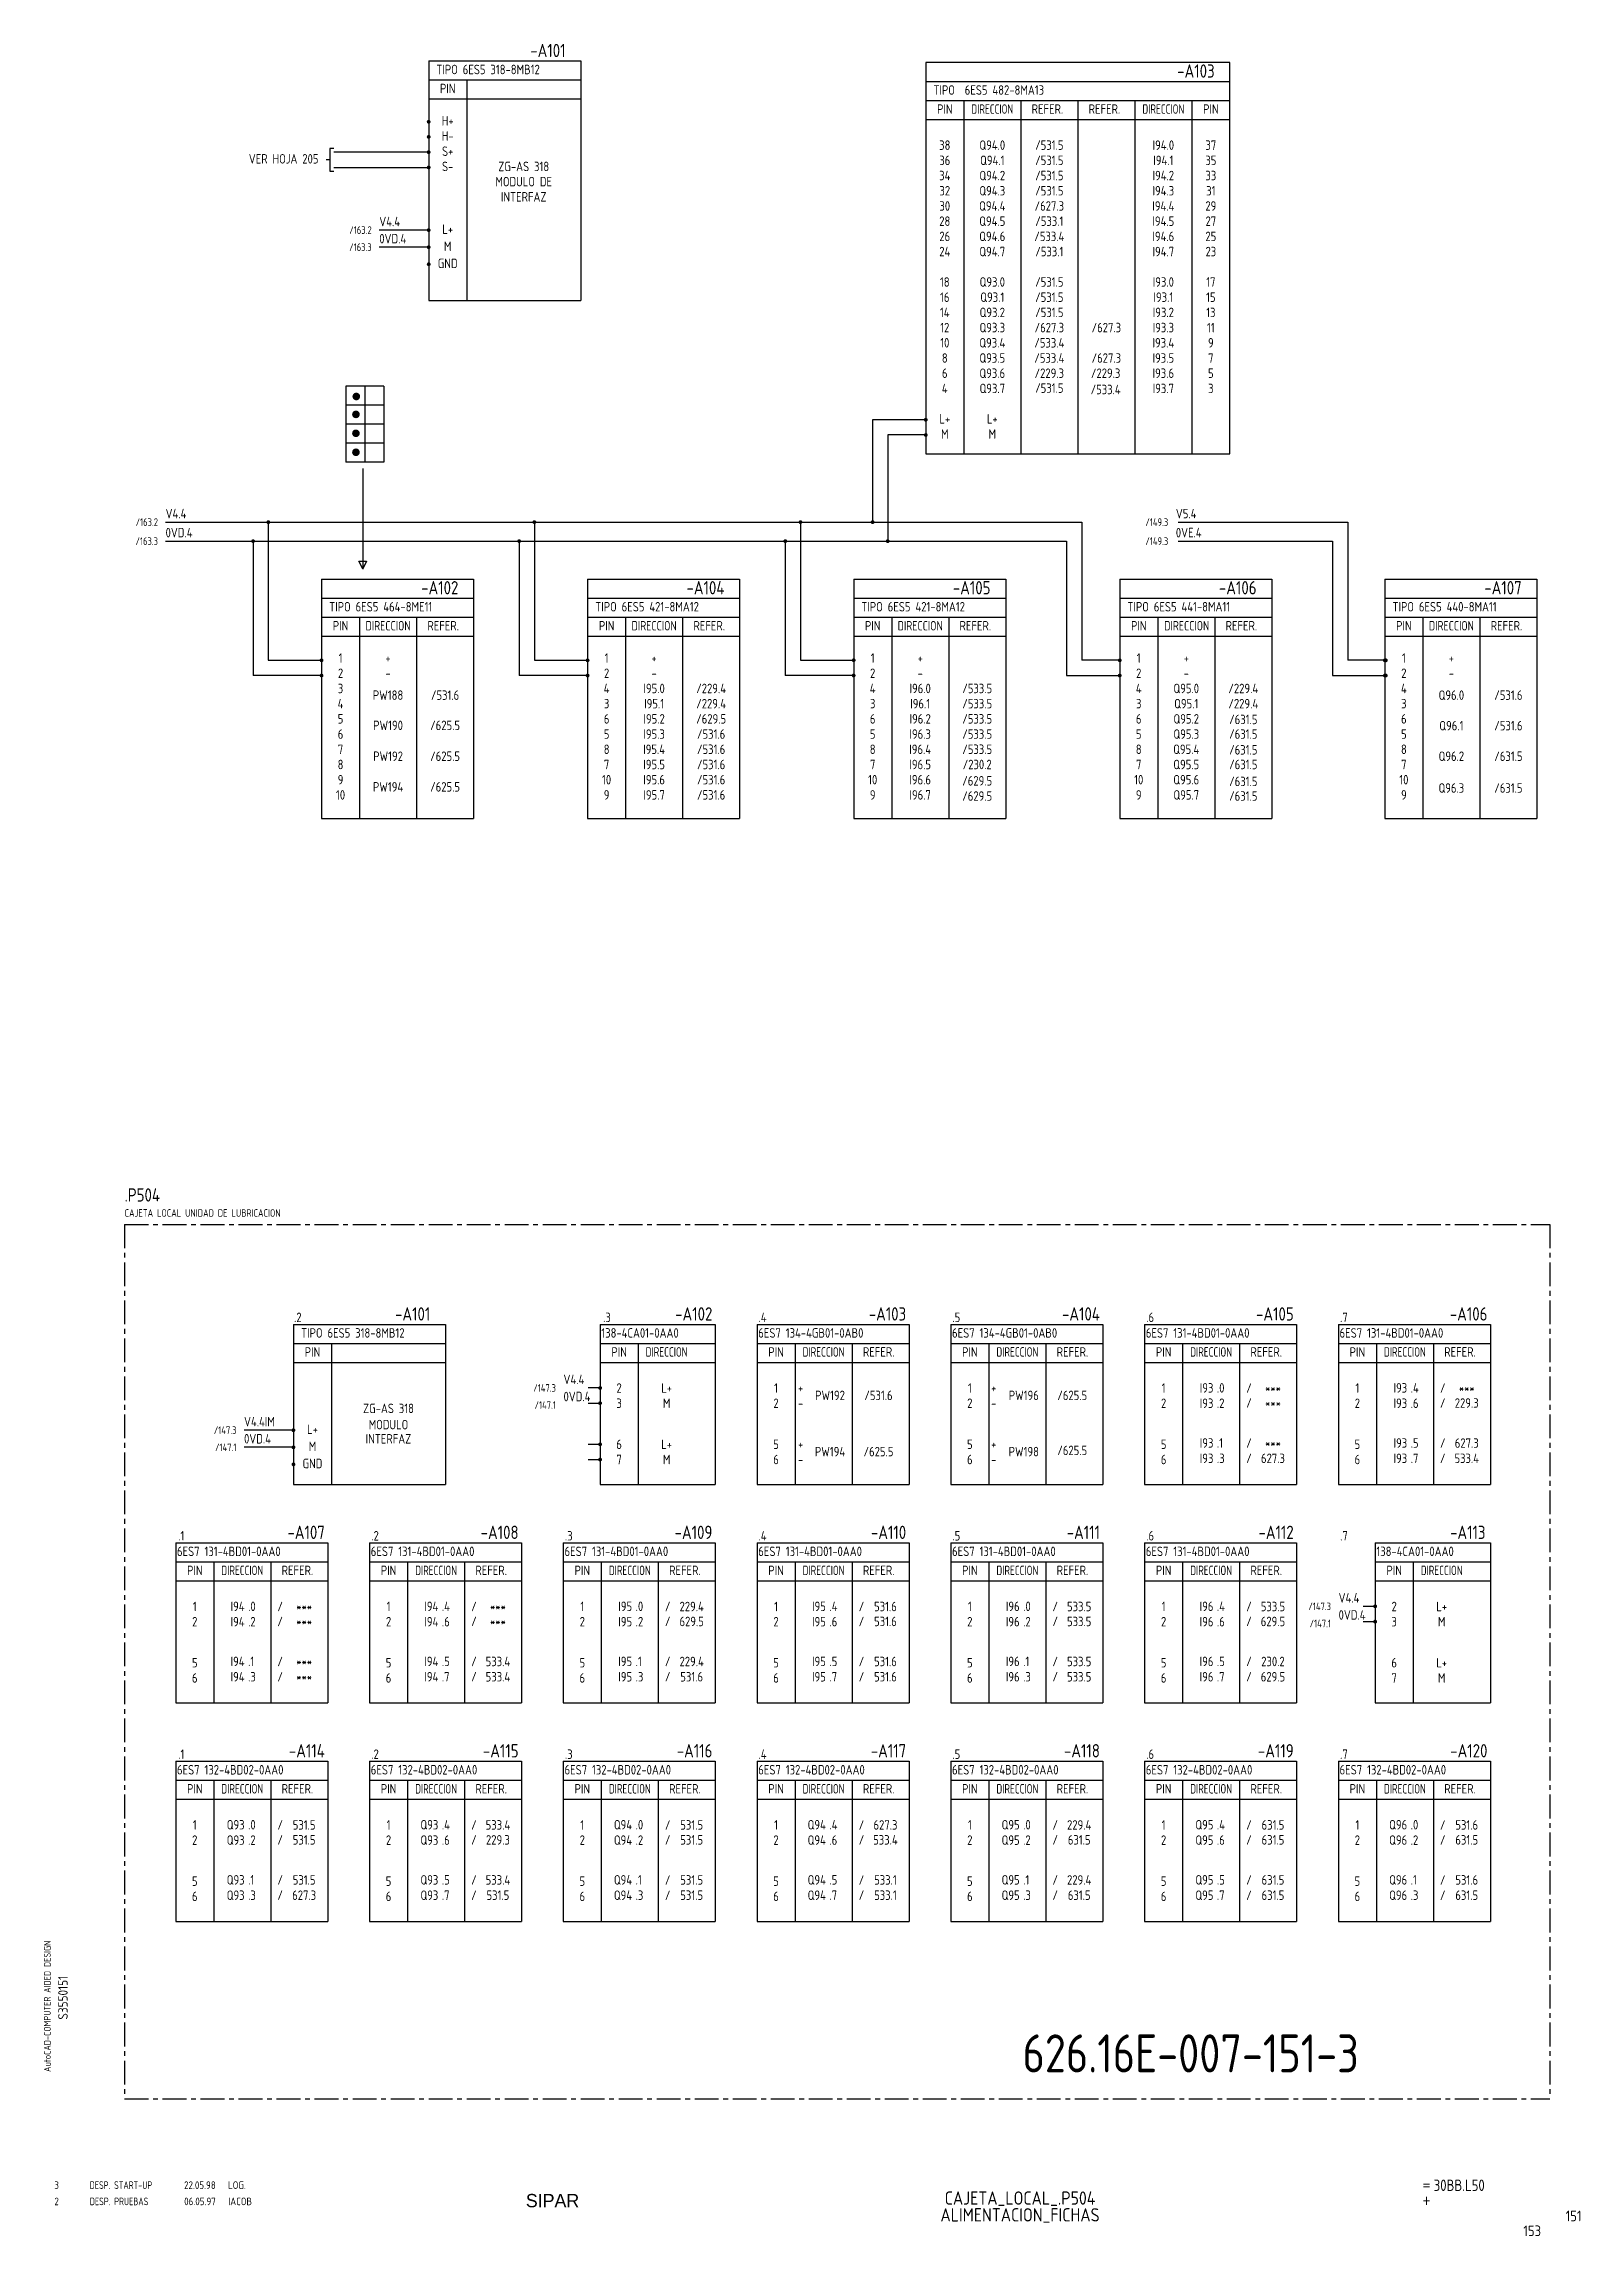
# Model space of a CAD drawing. Extents: x 10 to 937, y 6 to 582.
# Drawn here: x 533 to 937, y 6 to 582 of the extents above; entities that cross this region are included whole.
import ezdxf
from ezdxf.enums import TextEntityAlignment as Align

# ---------------------------------------------------------------- set-up
doc = ezdxf.new("R2010")
doc.units = 0
doc.header["$LTSCALE"] = 5
doc.header["$MEASUREMENT"] = 0
doc.linetypes.add('CENTER', pattern=[2, 1.25, -0.25, 0.25, -0.25])
doc.layers.get('0').update_dxf_attribs({"linetype": 'CONTINUOUS'})
doc.layers.add('CART', color=7, linetype='CONTINUOUS')
doc.styles.add('DIN', font='DIN.shx', dxfattribs={"width": 0.85})
doc.styles.add('N', font='ROMANS', dxfattribs={"width": 0.85, "height": 3})
doc.styles.add('X', font='UNIV.SHX', dxfattribs={"height": 3.5})

msp = doc.modelspace()

# ---------------------------------------------------------------- texts
at = {"style": 'DIN', "width": 0.85}
for s, height, p in [('TIPO 6ES5 318-8MB12', 2.5, (636.35, 574.38)), ('TIPO  6ES5 482-8MA13', 2.5, (767.13, 568.98)), ('V4.4', 2.5, (621.35, 534.38)), ('0VD.4', 2.5, (621.35, 529.88)), ('V4.4', 2.5, (565.13, 457.55)), ('V5.4', 2.5, (830.92, 457.55)), ('0VD.4', 2.5, (565.13, 452.55)), ('0VE.4', 2.5, (830.92, 452.55)), ('TIPO 6ES5 464-8ME11', 2.5, (608.16, 433.05)), ('TIPO 6ES5 421-8MA12', 2.5, (678.16, 433.05)), ('TIPO 6ES5 421-8MA12', 2.5, (748.16, 433.05)), ('TIPO 6ES5 441-8MA11', 2.5, (818.16, 433.05)), ('TIPO 6ES5 440-8MA11', 2.5, (887.91, 433.05)), ('CAJETA LOCAL UNIDAD DE LUBRICACION', 2, (554.35, 273.81)), ('TIPO 6ES5 318-8MB12', 2.5, (600.77, 242.01)), ('138-4CA01-0AA0', 2.5, (679.77, 242.01)), ('6ES7 134-4GB01-0AB0', 2.5, (721.06, 242.01)), ('6ES7 134-4GB01-0AB0', 2.5, (772.04, 242.01)), ('6ES7 131-4BD01-0AA0', 2.5, (823.02, 242.01)), ('6ES7 131-4BD01-0AA0', 2.5, (874, 242.01)), ('V4.4', 2.5, (669.82, 229.78)), ('0VD.4', 2.5, (669.82, 225.28)), ('+', 2.5, (731.51, 227.55)), ('+', 2.5, (782.32, 227.55)), ('.0', 2.5, (841.73, 227.55)), ('.2', 2.5, (841.73, 223.51)), ('.4', 2.5, (892.71, 227.55)), ('.6', 2.5, (892.71, 223.51)), ('V4.4IM', 2.5, (585.77, 218.67)), ('-', 2.5, (731.51, 223.51)), ('-', 2.5, (782.32, 223.51)), ('0VD.4', 2.5, (585.77, 214.17)), ('+', 2.5, (731.51, 212.76)), ('+', 2.5, (782.32, 212.76)), ('.1', 2.5, (841.73, 213.06)), ('.5', 2.5, (892.71, 213.06)), ('-', 2.5, (731.51, 208.72)), ('-', 2.5, (782.32, 208.72)), ('.3', 2.5, (841.73, 209.02)), ('.7', 2.5, (892.71, 209.02)), ('6ES7 131-4BD01-0AA0', 2.5, (568.13, 184.55)), ('6ES7 131-4BD01-0AA0', 2.5, (619.11, 184.55)), ('6ES7 131-4BD01-0AA0', 2.5, (670.09, 184.55)), ('6ES7 131-4BD01-0AA0', 2.5, (721.06, 184.55)), ('6ES7 131-4BD01-0AA0', 2.5, (772.04, 184.55)), ('6ES7 131-4BD01-0AA0', 2.5, (823.02, 184.55)), ('138-4CA01-0AA0', 2.5, (883.68, 184.55)), ('V4.4', 2.5, (873.74, 172.32)), ('.0', 2.5, (586.84, 170.09)), ('.2', 2.5, (586.84, 166.05)), ('.4', 2.5, (637.82, 170.09)), ('.6', 2.5, (637.82, 166.05)), ('.0', 2.5, (688.8, 170.09)), ('.2', 2.5, (688.8, 166.05)), ('.4', 2.5, (739.78, 170.09)), ('.6', 2.5, (739.78, 166.05)), ('.0', 2.5, (790.75, 170.09)), ('.2', 2.5, (790.75, 166.05)), ('.4', 2.5, (841.73, 170.09)), ('.6', 2.5, (841.73, 166.05)), ('0VD.4', 2.5, (873.74, 167.82)), ('.1', 2.5, (586.84, 155.6)), ('.5', 2.5, (637.82, 155.6)), ('.1', 2.5, (688.8, 155.6)), ('.5', 2.5, (739.78, 155.6)), ('.1', 2.5, (790.75, 155.6)), ('.5', 2.5, (841.73, 155.6)), ('.3', 2.5, (586.84, 151.56)), ('.7', 2.5, (637.82, 151.56)), ('.3', 2.5, (688.8, 151.56)), ('.7', 2.5, (739.78, 151.56)), ('.3', 2.5, (790.75, 151.56)), ('.7', 2.5, (841.73, 151.56)), ('6ES7 132-4BD02-0AA0', 2.5, (568.13, 127.09)), ('6ES7 132-4BD02-0AA0', 2.5, (619.11, 127.09)), ('6ES7 132-4BD02-0AA0', 2.5, (670.09, 127.09)), ('6ES7 132-4BD02-0AA0', 2.5, (721.06, 127.09)), ('6ES7 132-4BD02-0AA0', 2.5, (772.04, 127.09)), ('6ES7 132-4BD02-0AA0', 2.5, (823.02, 127.09)), ('6ES7 132-4BD02-0AA0', 2.5, (874, 127.09)), ('.0', 2.5, (586.84, 112.63)), ('.2', 2.5, (586.84, 108.59)), ('.4', 2.5, (637.82, 112.63)), ('.6', 2.5, (637.82, 108.59)), ('.0', 2.5, (688.8, 112.63)), ('.2', 2.5, (688.8, 108.59)), ('.4', 2.5, (739.78, 112.63)), ('.6', 2.5, (739.78, 108.59)), ('.0', 2.5, (790.75, 112.63)), ('.2', 2.5, (790.75, 108.59)), ('.4', 2.5, (841.73, 112.63)), ('.6', 2.5, (841.73, 108.59)), ('.0', 2.5, (892.71, 112.63)), ('.2', 2.5, (892.71, 108.59)), ('.1', 2.5, (586.84, 98.13)), ('.5', 2.5, (637.82, 98.13)), ('.1', 2.5, (688.8, 98.13)), ('.5', 2.5, (739.78, 98.13)), ('.1', 2.5, (790.75, 98.13)), ('.5', 2.5, (841.73, 98.13)), ('.1', 2.5, (892.71, 98.13)), ('.3', 2.5, (586.84, 94.09)), ('.7', 2.5, (637.82, 94.09)), ('.3', 2.5, (688.8, 94.09)), ('.7', 2.5, (739.78, 94.09)), ('.3', 2.5, (790.75, 94.09)), ('.7', 2.5, (841.73, 94.09)), ('.3', 2.5, (892.71, 94.09))]:
    msp.add_text(s, height=height, dxfattribs=at).set_placement(p)
at = {"color": 3, "style": 'DIN', "width": 0.85}
for s, p in [('-A101', (670.35, 578.88)), ('-A103', (841.13, 573.48)), ('-A102', (642.16, 437.55)), ('-A104', (712.16, 437.55)), ('-A105', (782.16, 437.55)), ('-A106', (852.16, 437.55)), ('-A107', (921.91, 437.55)), ('-A101', (634.77, 246.51)), ('-A102', (708.99, 246.51)), ('-A103', (759.97, 246.51)), ('-A104', (810.95, 246.51)), ('-A105', (861.93, 246.51)), ('-A106', (912.9, 246.51)), ('-A107', (607.03, 189.05)), ('-A108', (658.01, 189.05)), ('-A109', (708.99, 189.05)), ('-A110', (759.97, 189.05)), ('-A111', (810.95, 189.05)), ('-A112', (861.93, 189.05)), ('-A113', (912.39, 189.05)), ('-A114', (607.03, 131.59)), ('-A115', (658.01, 131.59)), ('-A116', (708.99, 131.59)), ('-A117', (759.97, 131.59)), ('-A118', (810.95, 131.59)), ('-A119', (861.93, 131.59)), ('-A120', (912.9, 131.59))]:
    msp.add_text(s, height=3.5, dxfattribs=at).set_placement(p, align=Align.RIGHT)
at = {"style": 'DIN'}
for s, width, p in [('PIN', 0.85, (639.35, 569.38)), ('PIN', 0.85, (770.13, 563.98)), ('REFER.', 0.85, (797.13, 563.98)), ('REFER.', 0.85, (812.13, 563.98)), ('PIN', 0.85, (840.13, 563.98)), ('H+', 0.85, (639.35, 560.88)), ('H-', 0.85, (639.35, 556.88)), ('S+', 0.85, (639.35, 552.88)), ('38', 0.85, (770.13, 554.48)), ('Q94.0', 0.85, (782.63, 554.48)), ('/531.5', 0.85, (797.63, 554.48)), ('I94.0', 0.85, (827.63, 554.48)), ('37', 0.85, (840.13, 554.48)), ('S-', 0.85, (639.35, 548.88)), ('ZG-AS 318', 0.85, (659.35, 548.88)), ('34', 0.85, (770.13, 546.48)), ('36', 0.85, (770.13, 550.48)), ('Q94.2', 0.85, (782.63, 546.48)), ('Q94.1', 0.85, (782.63, 550.48)), ('/531.5', 0.85, (797.63, 550.48)), ('/531.5', 0.85, (797.63, 546.48)), ('I94.2', 0.85, (827.63, 546.48)), ('I94.1', 0.85, (827.63, 550.48)), ('35', 0.85, (840.13, 550.48)), ('33', 0.85, (840.13, 546.48)), ('MODULO DE', 0.85, (659.35, 544.88)), ('INTERFAZ', 0.85, (659.35, 540.88)), ('32', 0.85, (770.13, 542.48)), ('Q94.3', 0.85, (782.63, 542.48)), ('/531.5', 0.85, (797.63, 542.48)), ('I94.3', 0.85, (827.63, 542.48)), ('31', 0.85, (840.13, 542.48)), ('28', 0.85, (770.13, 534.48)), ('30', 0.85, (770.13, 538.48)), ('Q94.4', 0.85, (782.63, 538.48)), ('Q94.5', 0.85, (782.63, 534.48)), ('/627.3', 0.85, (797.63, 538.48)), ('/533.1', 0.85, (797.63, 534.48)), ('I94.4', 0.85, (827.63, 538.48)), ('I94.5', 0.85, (827.63, 534.48)), ('29', 0.85, (840.13, 538.48)), ('27', 0.85, (840.13, 534.48)), ('L+', 0.85, (639.35, 532.38)), ('26', 0.85, (770.13, 530.48)), ('Q94.6', 0.85, (782.63, 530.48)), ('/533.4', 0.85, (797.63, 530.48)), ('I94.6', 0.85, (827.63, 530.48)), ('25', 0.85, (840.13, 530.48)), ('GND', 0.85, (639.35, 523.38)), ('M', 0.85, (639.35, 527.88)), ('24', 0.85, (770.13, 526.48)), ('Q94.7', 0.85, (782.63, 526.48)), ('/533.1', 0.85, (797.63, 526.48)), ('I94.7', 0.85, (827.63, 526.48)), ('23', 0.85, (840.13, 526.48)), ('18', 0.85, (770.13, 518.48)), ('Q93.0', 0.85, (782.63, 518.48)), ('/531.5', 0.85, (797.63, 518.48)), ('I93.0', 0.85, (827.63, 518.48)), ('17', 0.85, (840.13, 518.48)), ('16', 0.85, (770.13, 514.48)), ('Q93.1', 0.85, (782.63, 514.48)), ('/531.5', 0.85, (797.63, 514.48)), ('I93.1', 0.85, (827.63, 514.48)), ('15', 0.85, (840.13, 514.48)), ('14', 0.85, (770.13, 510.48)), ('12', 0.85, (770.13, 506.48)), ('Q93.3', 0.85, (782.63, 506.48)), ('Q93.2', 0.85, (782.63, 510.48)), ('/627.3', 0.85, (797.63, 506.48)), ('/531.5', 0.85, (797.63, 510.48)), ('/627.3', 0.85, (812.63, 506.48)), ('I93.3', 0.85, (827.63, 506.48)), ('I93.2', 0.85, (827.63, 510.48)), ('13', 0.85, (840.13, 510.48)), ('11', 0.85, (840.13, 506.48)), ('10', 0.85, (770.13, 502.48)), ('Q93.4', 0.85, (782.63, 502.48)), ('/533.4', 0.85, (797.63, 502.48)), ('I93.4', 0.85, (827.63, 502.48)), ('9', 0.85, (840.13, 502.48)), ('8', 0.85, (770.13, 498.48)), ('6', 0.85, (770.13, 494.48)), ('Q93.5', 0.85, (782.63, 498.48)), ('Q93.6', 0.85, (782.63, 494.48)), ('/533.4', 0.85, (797.63, 498.48)), ('/229.3', 0.85, (797.63, 494.48)), ('/229.3', 0.85, (812.45, 494.48)), ('/627.3', 0.85, (812.63, 498.48)), ('I93.5', 0.85, (827.63, 498.48)), ('I93.6', 0.85, (827.63, 494.48)), ('7', 0.85, (840.13, 498.48)), ('5', 0.85, (840.13, 494.48)), ('4', 0.85, (770.13, 490.48)), ('Q93.7', 0.85, (782.63, 490.48)), ('/531.5', 0.85, (797.63, 490.56)), ('/533.4', 0.85, (812.45, 490.2)), ('I93.7', 0.85, (827.63, 490.48)), ('3', 0.85, (840.13, 490.48)), ('L+', 0.85, (770.13, 482.48)), ('L+', 0.85, (782.63, 482.48)), ('M', 0.85, (770.13, 478.48)), ('M', 0.85, (782.63, 478.48)), ('PIN', 0.85, (611.16, 428.05)), ('DIRECCION', 0.8, (623.66, 428.05)), ('REFER.', 0.85, (638.16, 428.05)), ('PIN', 0.85, (681.16, 428.05)), ('DIRECCION', 0.8, (693.66, 428.05)), ('REFER.', 0.85, (708.16, 428.05)), ('PIN', 0.85, (751.16, 428.05)), ('DIRECCION', 0.8, (763.66, 428.05)), ('REFER.', 0.85, (778.16, 428.05)), ('PIN', 0.85, (821.16, 428.05)), ('DIRECCION', 0.8, (833.79, 428.05)), ('REFER.', 0.85, (848.16, 428.05)), ('PIN', 0.85, (890.91, 428.05)), ('DIRECCION', 0.8, (903.41, 428.05)), ('REFER.', 0.85, (917.91, 428.05)), ('1', 0.85, (611.16, 419.55)), ('+', 0.85, (623.66, 419.55)), ('1', 0.85, (681.16, 419.55)), ('+', 0.85, (693.66, 419.55)), ('1', 0.85, (751.16, 419.55)), ('+', 0.85, (763.66, 419.55)), ('1', 0.85, (821.16, 419.55)), ('+', 0.85, (833.66, 419.55)), ('1', 0.85, (890.91, 419.55)), ('+', 0.85, (903.41, 419.55)), ('2', 0.85, (611.16, 415.55)), ('-', 0.85, (623.66, 415.55)), ('2', 0.85, (681.16, 415.55)), ('-', 0.85, (693.66, 415.55)), ('2', 0.85, (751.16, 415.55)), ('-', 0.85, (763.66, 415.55)), ('2', 0.85, (821.16, 415.55)), ('-', 0.85, (833.66, 415.55)), ('2', 0.85, (890.91, 415.55)), ('-', 0.85, (903.41, 415.55)), ('4', 0.85, (611.16, 407.55)), ('3', 0.85, (611.16, 411.55)), ('PW188', 0.85, (623.66, 409.79)), ('/531.6', 0.85, (638.66, 409.79)), ('4', 0.85, (681.16, 411.55)), ('3', 0.85, (681.16, 407.55)), ('I95.0', 0.85, (693.66, 411.55)), ('I95.1', 0.85, (693.66, 407.55)), ('/229.4', 0.85, (708.66, 411.55)), ('/229.4', 0.85, (708.66, 407.55)), ('4', 0.85, (751.16, 411.55)), ('3', 0.85, (751.16, 407.55)), ('I96.0', 0.85, (763.66, 411.55)), ('I96.1', 0.85, (763.66, 407.55)), ('/533.5', 0.85, (778.66, 411.55)), ('/533.5', 0.85, (778.66, 407.55)), ('4', 0.85, (821.16, 411.55)), ('3', 0.85, (821.16, 407.55)), ('Q95.0', 0.85, (833.66, 411.55)), ('Q95.1', 0.85, (833.66, 407.55)), ('/229.4', 0.85, (848.66, 411.55)), ('/229.4', 0.85, (848.66, 407.55)), ('4', 0.85, (890.91, 411.55)), ('3', 0.85, (890.91, 407.55)), ('Q96.0', 0.85, (903.41, 409.79)), ('/531.6', 0.85, (918.41, 409.79)), ('5', 0.85, (611.16, 403.55)), ('PW190', 0.85, (623.66, 401.84)), ('/625.5', 0.85, (638.66, 401.84)), ('6', 0.85, (681.16, 403.55)), ('I95.2', 0.85, (693.66, 403.55)), ('/629.5', 0.85, (708.66, 403.55)), ('6', 0.85, (751.16, 403.55)), ('I96.2', 0.85, (763.66, 403.55)), ('/533.5', 0.85, (778.66, 403.55)), ('6', 0.85, (821.16, 403.55)), ('Q95.2', 0.85, (833.66, 403.55)), ('/631.5', 0.85, (848.66, 403.4)), ('6', 0.85, (890.91, 403.55)), ('Q96.1', 0.85, (903.41, 401.76)), ('/531.6', 0.85, (918.41, 401.76)), ('7', 0.85, (611.16, 395.55)), ('6', 0.85, (611.16, 399.55)), ('5', 0.85, (681.16, 399.55)), ('8', 0.85, (681.16, 395.55)), ('I95.4', 0.85, (693.66, 395.55)), ('I95.3', 0.85, (693.66, 399.55)), ('/531.6', 0.85, (708.66, 399.55)), ('/531.6', 0.85, (708.66, 395.55)), ('5', 0.85, (751.16, 399.55)), ('8', 0.85, (751.16, 395.55)), ('I96.4', 0.85, (763.66, 395.55)), ('I96.3', 0.85, (763.66, 399.55)), ('/533.5', 0.85, (778.66, 399.55)), ('/533.5', 0.85, (778.66, 395.55)), ('5', 0.85, (821.16, 399.55)), ('8', 0.85, (821.16, 395.55)), ('Q95.4', 0.85, (833.66, 395.55)), ('Q95.3', 0.85, (833.66, 399.55)), ('/631.5', 0.85, (848.66, 399.55)), ('5', 0.85, (890.91, 399.55)), ('8', 0.85, (890.91, 395.55)), ('8', 0.85, (611.16, 391.55)), ('PW192', 0.85, (623.66, 393.72)), ('/625.5', 0.85, (638.66, 393.72)), ('7', 0.85, (681.16, 391.55)), ('I95.5', 0.85, (693.66, 391.55)), ('/531.6', 0.85, (708.66, 391.55)), ('7', 0.85, (751.16, 391.55)), ('I96.5', 0.85, (763.66, 391.55)), ('/230.2', 0.85, (778.66, 391.55)), ('7', 0.85, (821.16, 391.55)), ('Q95.5', 0.85, (833.66, 391.55)), ('/631.5', 0.85, (848.66, 395.4)), ('/631.5', 0.85, (848.66, 391.55)), ('7', 0.85, (890.91, 391.55)), ('Q96.2', 0.85, (903.41, 393.72)), ('/631.5', 0.85, (918.41, 393.72)), ('9', 0.85, (611.16, 387.55)), ('PW194', 0.85, (623.66, 385.66)), ('/625.5', 0.85, (638.66, 385.66)), ('10', 0.85, (681.16, 387.55)), ('I95.6', 0.85, (693.66, 387.55)), ('/531.6', 0.85, (708.66, 387.55)), ('10', 0.85, (751.16, 387.55)), ('I96.6', 0.85, (763.66, 387.55)), ('/629.5', 0.85, (778.66, 387.25)), ('10', 0.85, (821.16, 387.55)), ('Q95.6', 0.85, (833.66, 387.55)), ('/631.5', 0.85, (848.66, 387.1)), ('10', 0.85, (890.91, 387.55)), ('Q96.3', 0.85, (903.41, 385.36)), ('/631.5', 0.85, (918.41, 385.36)), ('10', 0.85, (611.16, 383.55)), ('9', 0.85, (681.16, 383.55)), ('I95.7', 0.85, (693.66, 383.55)), ('/531.6', 0.85, (708.66, 383.55)), ('9', 0.85, (751.16, 383.55)), ('I96.7', 0.85, (763.66, 383.55)), ('/629.5', 0.85, (778.66, 383.25)), ('9', 0.85, (821.16, 383.55)), ('Q95.7', 0.85, (833.66, 383.55)), ('/631.5', 0.85, (848.66, 383.25)), ('9', 0.85, (890.91, 383.55)), ('.2', 0.85, (599.92, 246.11)), ('.3', 0.85, (681.24, 246.11)), ('.4', 0.85, (722.19, 246.11)), ('.5', 0.85, (773.17, 246.11)), ('.6', 0.85, (824.15, 246.11)), ('.7', 0.85, (875.13, 246.11)), ('PIN', 0.85, (603.77, 237.01)), ('PIN', 0.85, (684.45, 237.01)), ('PIN', 0.85, (725.74, 237.01)), ('REFER.', 0.85, (752.74, 237.01)), ('PIN', 0.85, (776.72, 237.01)), ('REFER.', 0.85, (803.72, 237.01)), ('PIN', 0.85, (827.7, 237.01)), ('REFER.', 0.85, (854.7, 237.01)), ('PIN', 0.85, (878.68, 237.01)), ('REFER.', 0.85, (905.68, 237.01)), ('3', 0.85, (684.45, 223.51)), ('2', 0.85, (684.45, 227.51)), ('L+', 0.85, (696.95, 227.51)), ('M', 0.85, (696.95, 223.51)), ('2', 0.85, (725.74, 223.51)), ('1', 0.85, (725.74, 227.51)), ('PW192', 0.85, (739.94, 225.58)), ('/531.6', 0.85, (752.68, 225.58)), ('2', 0.85, (776.72, 223.51)), ('1', 0.85, (776.72, 227.51)), ('PW196', 0.85, (790.92, 225.58)), ('/625.5', 0.85, (803.66, 225.58)), ('2', 0.85, (827.7, 223.51)), ('1', 0.85, (827.7, 227.51)), ('/', 0.85, (850.16, 227.5)), ('/', 0.85, (850.16, 223.58)), ('***', 0.85, (856.47, 227.5)), ('***', 0.85, (856.47, 223.58)), ('2', 0.85, (878.68, 223.51)), ('1', 0.85, (878.68, 227.51)), ('/', 0.85, (901.14, 227.5)), ('/', 0.85, (901.14, 223.58)), ('229.3', 0.85, (907.45, 223.58)), ('***', 0.85, (907.45, 227.5)), ('L+', 0.85, (603.77, 216.67)), ('ZG-AS 318', 0.85, (623.77, 222.16)), ('MODULO', 0.85, (623.77, 217.89)), ('M', 0.85, (603.77, 212.17)), ('INTERFAZ', 0.85, (623.77, 214.16)), ('6', 0.85, (684.45, 212.71)), ('L+', 0.85, (696.95, 212.71)), ('5', 0.85, (725.74, 212.71)), ('5', 0.85, (776.72, 212.71)), ('/625.5', 0.85, (803.66, 211.11)), ('5', 0.85, (827.7, 212.71)), ('/', 0.85, (850.16, 213.04)), ('***', 0.85, (856.47, 213.04)), ('5', 0.85, (878.68, 212.71)), ('/', 0.85, (901.14, 213.04)), ('627.3', 0.85, (907.45, 213.04)), ('GND', 0.85, (603.77, 207.67)), ('7', 0.85, (684.45, 208.71)), ('M', 0.85, (696.95, 208.71)), ('6', 0.85, (725.74, 208.71)), ('PW194', 0.85, (739.94, 210.79)), ('/625.5', 0.85, (752.68, 210.79)), ('6', 0.85, (776.72, 208.71)), ('PW198', 0.85, (790.92, 210.79)), ('6', 0.85, (827.7, 208.71)), ('/', 0.85, (850.16, 209.02)), ('627.3', 0.85, (856.47, 209.02)), ('6', 0.85, (878.68, 208.71)), ('/', 0.85, (901.14, 209.02)), ('533.4', 0.85, (907.45, 209.02)), ('.1', 0.85, (569.26, 188.65)), ('.2', 0.85, (620.24, 188.65)), ('.3', 0.85, (671.21, 188.65)), ('.4', 0.85, (722.19, 188.65)), ('.5', 0.85, (773.17, 188.65)), ('.6', 0.85, (824.15, 188.65)), ('.7', 0.85, (875.13, 188.65)), ('PIN', 0.85, (572.81, 179.55)), ('REFER.', 0.85, (599.81, 179.55)), ('PIN', 0.85, (623.79, 179.55)), ('REFER.', 0.85, (650.79, 179.55)), ('PIN', 0.85, (674.76, 179.55)), ('REFER.', 0.85, (701.76, 179.55)), ('PIN', 0.85, (725.74, 179.55)), ('REFER.', 0.85, (752.74, 179.55)), ('PIN', 0.85, (776.72, 179.55)), ('REFER.', 0.85, (803.72, 179.55)), ('PIN', 0.85, (827.7, 179.55)), ('REFER.', 0.85, (854.7, 179.55)), ('PIN', 0.85, (888.36, 179.55)), ('2', 0.85, (572.81, 166.05)), ('1', 0.85, (572.81, 170.05)), ('/', 0.85, (595.27, 170.04)), ('/', 0.85, (595.27, 166.11)), ('***', 0.85, (601.58, 170.04)), ('***', 0.85, (601.58, 166.11)), ('2', 0.85, (623.79, 166.05)), ('1', 0.85, (623.79, 170.05)), ('/', 0.85, (646.25, 170.04)), ('/', 0.85, (646.25, 166.11)), ('***', 0.85, (652.56, 170.04)), ('***', 0.85, (652.56, 166.11)), ('2', 0.85, (674.76, 166.05)), ('1', 0.85, (674.76, 170.05)), ('/', 0.85, (697.23, 170.04)), ('/', 0.85, (697.23, 166.11)), ('229.4', 0.85, (703.54, 170.04)), ('629.5', 0.85, (703.54, 166.11)), ('2', 0.85, (725.74, 166.05)), ('1', 0.85, (725.74, 170.05)), ('/', 0.85, (748.21, 170.04)), ('/', 0.85, (748.21, 166.11)), ('531.6', 0.85, (754.52, 170.04)), ('531.6', 0.85, (754.52, 166.11)), ('2', 0.85, (776.72, 166.05)), ('1', 0.85, (776.72, 170.05)), ('/', 0.85, (799.18, 170.04)), ('/', 0.85, (799.18, 166.11)), ('533.5', 0.85, (805.49, 170.04)), ('533.5', 0.85, (805.49, 166.11)), ('2', 0.85, (827.7, 166.05)), ('1', 0.85, (827.7, 170.05)), ('/', 0.85, (850.16, 170.04)), ('/', 0.85, (850.16, 166.11)), ('629.5', 0.85, (856.47, 166.11)), ('533.5', 0.85, (856.47, 170.04)), ('3', 0.85, (888.36, 166.05)), ('2', 0.85, (888.36, 170.05)), ('L+', 0.85, (900.86, 170.05)), ('M', 0.85, (900.86, 166.05)), ('5', 0.85, (572.81, 155.25)), ('/', 0.85, (595.27, 155.58)), ('***', 0.85, (601.58, 155.58)), ('5', 0.85, (623.79, 155.25)), ('/', 0.85, (646.25, 155.58)), ('533.4', 0.85, (652.56, 155.58)), ('5', 0.85, (674.76, 155.25)), ('/', 0.85, (697.23, 155.58)), ('229.4', 0.85, (703.54, 155.58)), ('5', 0.85, (725.74, 155.25)), ('/', 0.85, (748.21, 155.58)), ('531.6', 0.85, (754.52, 155.58)), ('5', 0.85, (776.72, 155.25)), ('/', 0.85, (799.18, 155.58)), ('533.5', 0.85, (805.49, 155.58)), ('5', 0.85, (827.7, 155.25)), ('/', 0.85, (850.16, 155.58)), ('230.2', 0.85, (856.47, 155.58)), ('6', 0.85, (888.36, 155.25)), ('L+', 0.85, (900.86, 155.25)), ('6', 0.85, (572.81, 151.25)), ('/', 0.85, (595.27, 151.56)), ('***', 0.85, (601.58, 151.56)), ('6', 0.85, (623.79, 151.25)), ('/', 0.85, (646.25, 151.56)), ('533.4', 0.85, (652.56, 151.56)), ('6', 0.85, (674.76, 151.25)), ('/', 0.85, (697.23, 151.56)), ('531.6', 0.85, (703.54, 151.56)), ('6', 0.85, (725.74, 151.25)), ('/', 0.85, (748.21, 151.56)), ('531.6', 0.85, (754.52, 151.56)), ('6', 0.85, (776.72, 151.25)), ('/', 0.85, (799.18, 151.56)), ('533.5', 0.85, (805.49, 151.56)), ('6', 0.85, (827.7, 151.25)), ('/', 0.85, (850.16, 151.56)), ('629.5', 0.85, (856.47, 151.56)), ('7', 0.85, (888.36, 151.25)), ('M', 0.85, (900.86, 151.25)), ('.1', 0.85, (569.26, 131.19)), ('.2', 0.85, (620.24, 131.19)), ('.3', 0.85, (671.21, 131.19)), ('.4', 0.85, (722.19, 131.19)), ('.5', 0.85, (773.17, 131.19)), ('.6', 0.85, (824.15, 131.19)), ('.7', 0.85, (875.13, 131.19)), ('PIN', 0.85, (572.81, 122.09)), ('REFER.', 0.85, (599.81, 122.09)), ('PIN', 0.85, (623.79, 122.09)), ('REFER.', 0.85, (650.79, 122.09)), ('PIN', 0.85, (674.76, 122.09)), ('REFER.', 0.85, (701.76, 122.09)), ('PIN', 0.85, (725.74, 122.09)), ('REFER.', 0.85, (752.74, 122.09)), ('PIN', 0.85, (776.72, 122.09)), ('REFER.', 0.85, (803.72, 122.09)), ('PIN', 0.85, (827.7, 122.09)), ('REFER.', 0.85, (854.7, 122.09)), ('PIN', 0.85, (878.68, 122.09)), ('REFER.', 0.85, (905.68, 122.09)), ('2', 0.85, (572.81, 108.59)), ('1', 0.85, (572.81, 112.59)), ('/', 0.85, (595.27, 112.58)), ('/', 0.85, (595.27, 108.65)), ('531.5', 0.85, (601.58, 112.58)), ('531.5', 0.85, (601.58, 108.65)), ('2', 0.85, (623.79, 108.59)), ('1', 0.85, (623.79, 112.59)), ('/', 0.85, (646.25, 112.58)), ('/', 0.85, (646.25, 108.65)), ('533.4', 0.85, (652.56, 112.58)), ('229.3', 0.85, (652.56, 108.65)), ('2', 0.85, (674.76, 108.59)), ('1', 0.85, (674.76, 112.59)), ('/', 0.85, (697.23, 112.58)), ('/', 0.85, (697.23, 108.65)), ('531.5', 0.85, (703.54, 112.58)), ('531.5', 0.85, (703.54, 108.65)), ('2', 0.85, (725.74, 108.59)), ('1', 0.85, (725.74, 112.59)), ('/', 0.85, (748.21, 112.58)), ('/', 0.85, (748.21, 108.65)), ('533.4', 0.85, (754.52, 108.65)), ('627.3', 0.85, (754.52, 112.58)), ('2', 0.85, (776.72, 108.59)), ('1', 0.85, (776.72, 112.59)), ('/', 0.85, (799.18, 112.58)), ('/', 0.85, (799.18, 108.65)), ('229.4', 0.85, (805.49, 112.58)), ('631.5', 0.85, (805.49, 108.65)), ('2', 0.85, (827.7, 108.59)), ('1', 0.85, (827.7, 112.59)), ('/', 0.85, (850.16, 112.58)), ('/', 0.85, (850.16, 108.65)), ('631.5', 0.85, (856.47, 112.58)), ('631.5', 0.85, (856.47, 108.65)), ('2', 0.85, (878.68, 108.59)), ('1', 0.85, (878.68, 112.59)), ('/', 0.85, (901.14, 112.58)), ('/', 0.85, (901.14, 108.65)), ('531.6', 0.85, (907.45, 112.58)), ('631.5', 0.85, (907.45, 108.65)), ('5', 0.85, (572.81, 97.79)), ('/', 0.85, (595.27, 98.11)), ('531.5', 0.85, (601.58, 98.11)), ('5', 0.85, (623.79, 97.79)), ('/', 0.85, (646.25, 98.11)), ('533.4', 0.85, (652.56, 98.11)), ('5', 0.85, (674.76, 97.79)), ('/', 0.85, (697.23, 98.11)), ('531.5', 0.85, (703.54, 98.11)), ('5', 0.85, (725.74, 97.79)), ('/', 0.85, (748.21, 98.11)), ('533.1', 0.85, (754.52, 98.11)), ('5', 0.85, (776.72, 97.79)), ('/', 0.85, (799.18, 98.11)), ('229.4', 0.85, (805.49, 98.11)), ('5', 0.85, (827.7, 97.79)), ('/', 0.85, (850.16, 98.11)), ('631.5', 0.85, (856.47, 98.11)), ('5', 0.85, (878.68, 97.79)), ('/', 0.85, (901.14, 98.11)), ('531.6', 0.85, (907.45, 98.11)), ('6', 0.85, (572.81, 93.79)), ('/', 0.85, (595.27, 94.09)), ('627.3', 0.85, (601.58, 94.09)), ('6', 0.85, (623.79, 93.79)), ('/', 0.85, (646.25, 94.09)), ('531.5', 0.85, (652.56, 94.09)), ('6', 0.85, (674.76, 93.79)), ('/', 0.85, (697.23, 94.09)), ('531.5', 0.85, (703.54, 94.09)), ('6', 0.85, (725.74, 93.79)), ('/', 0.85, (748.21, 94.09)), ('533.1', 0.85, (754.52, 94.09)), ('6', 0.85, (776.72, 93.79)), ('/', 0.85, (799.18, 94.09)), ('631.5', 0.85, (805.49, 94.09)), ('6', 0.85, (827.7, 93.79)), ('/', 0.85, (850.16, 94.09)), ('631.5', 0.85, (856.47, 94.09)), ('6', 0.85, (878.68, 93.79)), ('/', 0.85, (901.14, 94.09)), ('631.5', 0.85, (907.45, 94.09))]:
    msp.add_text(s, height=2.5, dxfattribs=dict(at, width=width)).set_placement(p, align=Align.CENTER)
at = {"style": 'DIN', "width": 0.596129}
for p, p2 in [((777.13, 563.98), (788.13, 563.98)), ((822.13, 563.98), (833.13, 563.98)), ((691.45, 237.01), (702.45, 237.01)), ((732.74, 237.01), (743.74, 237.01)), ((783.72, 237.01), (794.72, 237.01)), ((834.7, 237.01), (845.7, 237.01)), ((885.68, 237.01), (896.68, 237.01)), ((579.81, 179.55), (590.81, 179.55)), ((630.79, 179.55), (641.79, 179.55)), ((681.76, 179.55), (692.76, 179.55)), ((732.74, 179.55), (743.74, 179.55)), ((783.72, 179.55), (794.72, 179.55)), ((834.7, 179.55), (845.7, 179.55)), ((895.36, 179.55), (906.36, 179.55)), ((579.81, 122.09), (590.81, 122.09)), ((630.79, 122.09), (641.79, 122.09)), ((681.76, 122.09), (692.76, 122.09)), ((732.74, 122.09), (743.74, 122.09)), ((783.72, 122.09), (794.72, 122.09)), ((834.7, 122.09), (845.7, 122.09)), ((885.68, 122.09), (896.68, 122.09))]:
    msp.add_text('DIRECCION', height=2.5, dxfattribs=at).set_placement(p, p2, align=Align.FIT)
at = {"style": 'DIN', "width": 0.85}
for s, height, p in [('VER HOJA 205', 2.5, (605.35, 550.88)), ('/163.2', 2, (619.35, 532.38)), ('/163.3', 2, (619.35, 527.88)), ('/163.2', 2, (563.13, 455.55)), ('/149.3', 2, (828.92, 455.55)), ('/163.3', 2, (563.13, 450.55)), ('/149.3', 2, (828.92, 450.55)), ('/147.3', 2, (667.82, 227.78)), ('/147.1', 2, (667.82, 223.28)), ('I93', 2.5, (840.8, 227.55)), ('I93', 2.5, (840.8, 223.51)), ('I93', 2.5, (891.78, 227.55)), ('I93', 2.5, (891.78, 223.51)), ('/147.3', 2, (583.77, 216.67)), ('/147.1', 2, (583.77, 212.17)), ('I93', 2.5, (840.8, 213.06)), ('I93', 2.5, (891.78, 213.06)), ('I93', 2.5, (840.8, 209.02)), ('I93', 2.5, (891.78, 209.02)), ('I94', 2.5, (585.91, 170.09)), ('I94', 2.5, (585.91, 166.05)), ('I94', 2.5, (636.88, 170.09)), ('I94', 2.5, (636.88, 166.05)), ('I95', 2.5, (687.86, 170.09)), ('I95', 2.5, (687.86, 166.05)), ('I95', 2.5, (738.84, 170.09)), ('I95', 2.5, (738.84, 166.05)), ('I96', 2.5, (789.82, 170.09)), ('I96', 2.5, (789.82, 166.05)), ('I96', 2.5, (840.8, 170.09)), ('I96', 2.5, (840.8, 166.05)), ('/147.3', 2, (871.74, 170.32)), ('/147.1', 2, (871.74, 165.82)), ('I94', 2.5, (585.91, 155.6)), ('I94', 2.5, (636.88, 155.6)), ('I95', 2.5, (687.86, 155.6)), ('I95', 2.5, (738.84, 155.6)), ('I96', 2.5, (789.82, 155.6)), ('I96', 2.5, (840.8, 155.6)), ('I94', 2.5, (585.91, 151.56)), ('I94', 2.5, (636.88, 151.56)), ('I95', 2.5, (687.86, 151.56)), ('I95', 2.5, (738.84, 151.56)), ('I96', 2.5, (789.82, 151.56)), ('I96', 2.5, (840.8, 151.56)), ('Q93', 2.5, (585.91, 112.63)), ('Q93', 2.5, (585.91, 108.59)), ('Q93', 2.5, (636.88, 112.63)), ('Q93', 2.5, (636.88, 108.59)), ('Q94', 2.5, (687.86, 112.63)), ('Q94', 2.5, (687.86, 108.59)), ('Q94', 2.5, (738.84, 112.63)), ('Q94', 2.5, (738.84, 108.59)), ('Q95', 2.5, (789.82, 112.63)), ('Q95', 2.5, (789.82, 108.59)), ('Q95', 2.5, (840.8, 112.63)), ('Q95', 2.5, (840.8, 108.59)), ('Q96', 2.5, (891.78, 112.63)), ('Q96', 2.5, (891.78, 108.59)), ('Q93', 2.5, (585.91, 98.13)), ('Q93', 2.5, (636.88, 98.13)), ('Q94', 2.5, (687.86, 98.13)), ('Q94', 2.5, (738.84, 98.13)), ('Q95', 2.5, (789.82, 98.13)), ('Q95', 2.5, (840.8, 98.13)), ('Q96', 2.5, (891.78, 98.13)), ('Q93', 2.5, (585.91, 94.09)), ('Q93', 2.5, (636.88, 94.09)), ('Q94', 2.5, (687.86, 94.09)), ('Q94', 2.5, (738.84, 94.09)), ('Q95', 2.5, (789.82, 94.09)), ('Q95', 2.5, (840.8, 94.09)), ('Q96', 2.5, (891.78, 94.09))]:
    msp.add_text(s, height=height, dxfattribs=at).set_placement(p, align=Align.RIGHT)
at = {"color": 3, "style": 'DIN', "width": 0.85}
msp.add_text('.P504', height=3.5, dxfattribs=at).set_placement((554.35, 277.81))
at = {"color": 2, "insert": (790.58, 58.73), "char_height": 10, "width": 111.0411, "attachment_point": 1, "style": 'DIN'}
msp.add_mtext('626.16E-007-151-3', dxfattribs=at)
at = {"layer": 'CART', "color": 1, "style": 'DIN', "width": 0.9}
msp.add_text('AutoCAD-COMPUTER AIDED DESIGN', height=1.8, rotation=90, dxfattribs=at).set_placement((534.91, 48.84))
at = {"layer": 'CART', "color": 3, "style": 'N', "width": 0.85}
for s, p in [('=', (895.68, 17.91)), ('+', (895.68, 13.87))]:
    msp.add_text(s, height=2.5, dxfattribs=at).set_placement(p)
at = {"layer": 'CART', "color": 3, "style": 'DIN', "width": 0.9, "flags": 1}
msp.add_attdef('S3550151', text='', height=2.5, rotation=90, dxfattribs=at).set_placement((539.38, 68.38), align=Align.CENTER)
at = {"layer": 'CART', "color": 2, "style": 'DIN', "width": 0.9, "flags": 1}
for tag, text, p in [('CAJETA_LOCAL_.P504', 'PLC', (789.93, 15.51)), ('ALIMENTACION_FICHAS', '', (789.93, 11.09))]:
    msp.add_attdef(tag, text=text, height=3.5, dxfattribs=at).set_placement(p, align=Align.MIDDLE)
at = {"layer": 'CART', "color": 3, "style": 'DIN', "width": 0.85}
msp.add_attdef('30BB.L50', text='', height=3, dxfattribs=at).set_placement((898.76, 16.63), align=Align.BOTTOM_LEFT)
at = {"layer": 'CART', "color": 6, "style": 'X', "flags": 1}
msp.add_attdef('SIPAR', text='', height=3.5, dxfattribs=at).set_placement((666.93, 15), align=Align.MIDDLE)
at = {"layer": 'CART', "color": 2, "style": 'DIN', "width": 0.9, "flags": 1}
msp.add_attdef('151', text='', height=2.8, dxfattribs=at).set_placement((937.64, 9.56), align=Align.RIGHT)
at = {"layer": 'CART', "color": 7, "style": 'DIN', "width": 0.9, "flags": 1}
msp.add_attdef('153', (922.36, 5.65), '', height=2.8, dxfattribs=at)

# ---------------------------------------------------------------- blocks, each defined once
blk = doc.blocks.new('REV2')
at = {"color": 3, "style": 'DIN'}
for s, width, p in [('2', 0.9, (12.45, 13.79)), ('DESP. PRUEBAS', 0.8, (21.76, 13.79)), ('06.05.97', 0.9, (46.59, 13.79)), ('IACOB', 0.9, (58.16, 13.79))]:
    blk.add_text(s, height=2, dxfattribs=dict(at, width=width)).set_placement(p)
blk = doc.blocks.new('DESP')
at = {"color": 3, "style": 'DIN'}
for s, width, p in [('3', 0.9, (7.45, 13.02)), ('DESP. START-UP', 0.8, (16.76, 13.02)), ('22.05.98', 0.9, (41.59, 13.02)), ('LOG.', 0.9, (53.16, 13.02))]:
    blk.add_text(s, height=2, dxfattribs=dict(at, width=width)).set_placement(p)

# ---------------------------------------------------------------- linework, layer by layer
at = {"color": 3}
for p, q in [((634.35, 577.88), (634.35, 514.88)), ((634.35, 577.88), (674.35, 577.88)), ((674.35, 577.88), (674.35, 514.88)), ((765.13, 577.48), (765.13, 474.48)), ((845.13, 577.48), (765.13, 577.48)), ((845.13, 474.48), (845.13, 577.48)), ((634.35, 572.88), (674.35, 572.88)), ((644.35, 572.88), (644.35, 514.88)), ((765.13, 572.48), (845.13, 572.48)), ((634.35, 567.88), (674.35, 567.88)), ((765.13, 567.48), (845.13, 567.48)), ((775.13, 567.48), (775.13, 474.48)), ((790.13, 567.48), (790.13, 474.48)), ((805.13, 567.48), (805.13, 474.48)), ((820.13, 567.48), (820.13, 474.48)), ((835.13, 567.48), (835.13, 474.48)), ((765.13, 562.48), (845.13, 562.48)), ((634.35, 514.88), (674.35, 514.88)), ((765.13, 474.48), (845.13, 474.48)), ((606.16, 441.55), (646.16, 441.55)), ((606.16, 441.55), (606.16, 378.55)), ((646.16, 441.55), (646.16, 378.55)), ((676.16, 441.55), (716.16, 441.55)), ((676.16, 441.55), (676.16, 378.55)), ((716.16, 441.55), (716.16, 378.55)), ((746.16, 441.55), (746.16, 378.55)), ((746.16, 441.55), (786.16, 441.55)), ((786.16, 441.55), (786.16, 378.55)), ((816.16, 441.55), (856.16, 441.55)), ((816.16, 441.55), (816.16, 378.55)), ((856.16, 441.55), (856.16, 378.55)), ((885.91, 441.55), (885.91, 378.55)), ((885.91, 441.55), (925.91, 441.55)), ((925.91, 441.55), (925.91, 378.55)), ((606.16, 436.55), (646.16, 436.55)), ((676.16, 436.55), (716.16, 436.55)), ((746.16, 436.55), (786.16, 436.55)), ((816.16, 436.55), (856.16, 436.55)), ((885.91, 436.55), (925.91, 436.55)), ((606.16, 431.55), (646.16, 431.55)), ((616.16, 431.55), (616.16, 378.55)), ((631.16, 431.55), (631.16, 378.55)), ((676.16, 431.55), (716.16, 431.55)), ((686.16, 431.55), (686.16, 378.55)), ((701.16, 431.55), (701.16, 378.55)), ((746.16, 431.55), (786.16, 431.55)), ((756.16, 431.55), (756.16, 378.55)), ((771.16, 431.55), (771.16, 378.55)), ((816.16, 431.55), (856.16, 431.55)), ((826.16, 431.55), (826.16, 378.55)), ((841.16, 431.55), (841.16, 378.55)), ((885.91, 431.55), (925.91, 431.55)), ((895.91, 431.55), (895.91, 378.55)), ((910.91, 431.55), (910.91, 378.55)), ((606.16, 426.55), (646.16, 426.55)), ((676.16, 426.55), (716.16, 426.55)), ((746.16, 426.55), (786.16, 426.55)), ((816.16, 426.55), (856.16, 426.55)), ((885.91, 426.55), (925.91, 426.55)), ((606.16, 378.55), (646.16, 378.55)), ((676.16, 378.55), (716.16, 378.55)), ((746.16, 378.55), (786.16, 378.55)), ((816.16, 378.55), (856.16, 378.55)), ((885.91, 378.55), (925.91, 378.55)), ((598.77, 245.51), (598.77, 203.38)), ((598.77, 245.51), (638.77, 245.51)), ((638.77, 245.51), (638.77, 203.38)), ((679.45, 245.51), (679.45, 203.38)), ((679.45, 245.51), (709.76, 245.51)), ((709.76, 245.51), (709.76, 203.38)), ((720.74, 245.51), (720.74, 203.38)), ((720.74, 245.51), (760.74, 245.51)), ((760.74, 245.51), (760.74, 203.38)), ((771.72, 245.51), (771.72, 203.38)), ((771.72, 245.51), (811.72, 245.51)), ((811.72, 245.51), (811.72, 203.38)), ((822.7, 245.51), (822.7, 203.38)), ((822.7, 245.51), (862.7, 245.51)), ((862.7, 245.51), (862.7, 203.38)), ((873.68, 245.51), (873.68, 203.38)), ((873.68, 245.51), (913.68, 245.51)), ((913.68, 245.51), (913.68, 203.38)), ((598.77, 240.51), (638.77, 240.51)), ((608.77, 240.51), (608.77, 203.38)), ((679.45, 240.51), (709.76, 240.51)), ((689.45, 240.51), (689.45, 203.38)), ((720.74, 240.51), (760.74, 240.51)), ((730.74, 240.51), (730.74, 203.38)), ((745.74, 240.51), (745.74, 203.38)), ((771.72, 240.51), (811.72, 240.51)), ((781.72, 240.51), (781.72, 203.38)), ((796.72, 240.51), (796.72, 203.38)), ((822.7, 240.51), (862.7, 240.51)), ((832.7, 240.51), (832.7, 203.38)), ((847.7, 240.51), (847.7, 203.38)), ((873.68, 240.51), (913.68, 240.51)), ((883.68, 240.51), (883.68, 203.38)), ((898.68, 240.51), (898.68, 203.38)), ((598.77, 235.51), (638.77, 235.51)), ((679.45, 235.51), (709.76, 235.51)), ((720.74, 235.51), (760.74, 235.51)), ((771.72, 235.51), (811.72, 235.51)), ((822.7, 235.51), (862.7, 235.51)), ((873.68, 235.51), (913.68, 235.51)), ((598.77, 203.38), (638.77, 203.38)), ((679.45, 203.38), (709.76, 203.38)), ((720.74, 203.38), (760.74, 203.38)), ((771.72, 203.38), (811.72, 203.38)), ((822.7, 203.38), (862.7, 203.38)), ((873.68, 203.38), (913.68, 203.38)), ((567.81, 188.05), (567.81, 145.92)), ((567.81, 188.05), (607.81, 188.05)), ((607.81, 188.05), (607.81, 145.92)), ((618.79, 188.05), (618.79, 145.92)), ((618.79, 188.05), (658.79, 188.05)), ((658.79, 188.05), (658.79, 145.92)), ((669.76, 188.05), (669.76, 145.92)), ((669.76, 188.05), (709.76, 188.05)), ((709.76, 188.05), (709.76, 145.92)), ((720.74, 188.05), (720.74, 145.92)), ((720.74, 188.05), (760.74, 188.05)), ((760.74, 188.05), (760.74, 145.92)), ((771.72, 188.05), (771.72, 145.92)), ((771.72, 188.05), (811.72, 188.05)), ((811.72, 188.05), (811.72, 145.92)), ((822.7, 188.05), (822.7, 145.92)), ((822.7, 188.05), (862.7, 188.05)), ((862.7, 188.05), (862.7, 145.92)), ((883.36, 188.05), (883.36, 145.92)), ((883.36, 188.05), (913.68, 188.05)), ((913.68, 188.05), (913.68, 145.92)), ((567.81, 183.05), (607.81, 183.05)), ((577.81, 183.05), (577.81, 145.92)), ((592.81, 183.05), (592.81, 145.92)), ((618.79, 183.05), (658.79, 183.05)), ((628.79, 183.05), (628.79, 145.92)), ((643.79, 183.05), (643.79, 145.92)), ((669.76, 183.05), (709.76, 183.05)), ((679.76, 183.05), (679.76, 145.92)), ((694.76, 183.05), (694.76, 145.92)), ((720.74, 183.05), (760.74, 183.05)), ((730.74, 183.05), (730.74, 145.92)), ((745.74, 183.05), (745.74, 145.92)), ((771.72, 183.05), (811.72, 183.05)), ((781.72, 183.05), (781.72, 145.92)), ((796.72, 183.05), (796.72, 145.92)), ((822.7, 183.05), (862.7, 183.05)), ((832.7, 183.05), (832.7, 145.92)), ((847.7, 183.05), (847.7, 145.92)), ((883.36, 183.05), (913.68, 183.05)), ((893.36, 183.05), (893.36, 145.92)), ((567.81, 178.05), (607.81, 178.05)), ((618.79, 178.05), (658.79, 178.05)), ((669.76, 178.05), (709.76, 178.05)), ((720.74, 178.05), (760.74, 178.05)), ((771.72, 178.05), (811.72, 178.05)), ((822.7, 178.05), (862.7, 178.05)), ((883.36, 178.05), (913.68, 178.05)), ((567.81, 145.92), (607.81, 145.92)), ((618.79, 145.92), (658.79, 145.92)), ((669.76, 145.92), (709.76, 145.92)), ((720.74, 145.92), (760.74, 145.92)), ((771.72, 145.92), (811.72, 145.92)), ((822.7, 145.92), (862.7, 145.92)), ((883.36, 145.92), (913.68, 145.92)), ((567.81, 130.59), (567.81, 88.46)), ((567.81, 130.59), (607.81, 130.59)), ((607.81, 130.59), (607.81, 88.46)), ((618.79, 130.59), (618.79, 88.46)), ((618.79, 130.59), (658.79, 130.59)), ((658.79, 130.59), (658.79, 88.46)), ((669.76, 130.59), (669.76, 88.46)), ((669.76, 130.59), (709.76, 130.59)), ((709.76, 130.59), (709.76, 88.46)), ((720.74, 130.59), (720.74, 88.46)), ((720.74, 130.59), (760.74, 130.59)), ((760.74, 130.59), (760.74, 88.46)), ((771.72, 130.59), (771.72, 88.46)), ((771.72, 130.59), (811.72, 130.59)), ((811.72, 130.59), (811.72, 88.46)), ((822.7, 130.59), (822.7, 88.46)), ((822.7, 130.59), (862.7, 130.59)), ((862.7, 130.59), (862.7, 88.46)), ((873.68, 130.59), (873.68, 88.46)), ((873.68, 130.59), (913.68, 130.59)), ((913.68, 130.59), (913.68, 88.46)), ((567.81, 125.59), (607.81, 125.59)), ((577.81, 125.59), (577.81, 88.46)), ((592.81, 125.59), (592.81, 88.46)), ((618.79, 125.59), (658.79, 125.59)), ((628.79, 125.59), (628.79, 88.46)), ((643.79, 125.59), (643.79, 88.46)), ((669.76, 125.59), (709.76, 125.59)), ((679.76, 125.59), (679.76, 88.46)), ((694.76, 125.59), (694.76, 88.46)), ((720.74, 125.59), (760.74, 125.59)), ((730.74, 125.59), (730.74, 88.46)), ((745.74, 125.59), (745.74, 88.46)), ((771.72, 125.59), (811.72, 125.59)), ((781.72, 125.59), (781.72, 88.46)), ((796.72, 125.59), (796.72, 88.46)), ((822.7, 125.59), (862.7, 125.59)), ((832.7, 125.59), (832.7, 88.46)), ((847.7, 125.59), (847.7, 88.46)), ((873.68, 125.59), (913.68, 125.59)), ((883.68, 125.59), (883.68, 88.46)), ((898.68, 125.59), (898.68, 88.46)), ((567.81, 120.59), (607.81, 120.59)), ((618.79, 120.59), (658.79, 120.59)), ((669.76, 120.59), (709.76, 120.59)), ((720.74, 120.59), (760.74, 120.59)), ((771.72, 120.59), (811.72, 120.59)), ((822.7, 120.59), (862.7, 120.59)), ((873.68, 120.59), (913.68, 120.59)), ((567.81, 88.46), (607.81, 88.46)), ((618.79, 88.46), (658.79, 88.46)), ((669.76, 88.46), (709.76, 88.46)), ((720.74, 88.46), (760.74, 88.46)), ((771.72, 88.46), (811.72, 88.46)), ((822.7, 88.46), (862.7, 88.46)), ((873.68, 88.46), (913.68, 88.46))]:
    msp.add_line(p, q, dxfattribs=at)
for p, q in [((608.35, 554.88), (608.35, 548.88)), ((609.35, 554.88), (608.35, 554.88)), ((634.35, 553.88), (609.35, 553.88)), ((608.35, 551.88), (607.35, 551.88)), ((608.35, 548.88), (609.35, 548.88)), ((609.35, 549.88), (634.35, 549.88)), ((634.35, 533.38), (621.35, 533.38)), ((634.35, 528.88), (621.35, 528.88)), ((765.13, 483.48), (751.13, 483.48)), ((765.13, 479.48), (755.13, 479.48)), ((565.13, 456.55), (806.16, 456.55)), ((592.16, 456.55), (592.16, 420.2)), ((662.16, 456.55), (662.16, 420.2)), ((732.16, 456.55), (732.16, 420.2)), ((806.16, 456.55), (806.16, 420.2)), ((831.52, 456.55), (876.16, 456.55)), ((876.16, 456.55), (876.16, 420.2)), ((565.13, 451.55), (802.16, 451.55)), ((588.16, 451.55), (588.16, 416.2)), ((658.16, 451.55), (658.16, 416.2)), ((728.16, 451.55), (728.16, 416.2)), ((802.16, 451.55), (802.16, 416.2)), ((831.52, 451.55), (872.16, 451.55)), ((872.16, 451.55), (872.16, 416.2)), ((606.16, 416.2), (588.16, 416.2)), ((592.16, 420.2), (606.16, 420.2)), ((676.16, 416.2), (658.16, 416.2)), ((662.16, 420.2), (676.16, 420.2)), ((746.16, 416.2), (728.16, 416.2)), ((732.16, 420.2), (746.16, 420.2)), ((802.16, 416.2), (816.16, 416.2)), ((816.16, 420.2), (806.16, 420.2)), ((872.16, 416.2), (886.16, 416.2)), ((886.16, 420.2), (876.16, 420.2)), ((679.45, 228.78), (676.32, 228.78)), ((676.32, 224.78), (679.45, 224.78)), ((598.77, 217.67), (585.77, 217.67)), ((679.45, 213.95), (676.32, 213.95)), ((598.77, 213.17), (585.77, 213.17)), ((676.32, 209.95), (679.45, 209.95)), ((883.36, 171.32), (880.24, 171.32)), ((880.24, 167.32), (883.36, 167.32))]:
    msp.add_line(p, q)
at = {"linetype": 'Continuous'}
for p, q in [((622.55, 492.34), (612.55, 492.34)), ((612.55, 492.34), (612.55, 472.34)), ((617.55, 492.34), (617.55, 472.34)), ((622.55, 492.34), (622.55, 472.34)), ((622.55, 487.34), (612.55, 487.34)), ((622.55, 482.34), (612.55, 482.34)), ((751.13, 483.48), (751.13, 456.55)), ((755.13, 479.48), (755.13, 451.55)), ((622.55, 477.34), (612.55, 477.34)), ((622.55, 472.34), (612.55, 472.34)), ((617.04, 470.63), (617.04, 444.2)), ((617.02, 444.29), (616.01, 446.3)), ((616.01, 446.3), (618.03, 446.3)), ((618.03, 446.3), (617.02, 444.29))]:
    msp.add_line(p, q, dxfattribs=at)
at = {"color": 3, "linetype": 'CENTER'}
for p, q in [((554.35, 271.81), (929.35, 271.81)), ((554.35, 271.81), (554.35, 41.81)), ((929.35, 271.81), (929.35, 41.81)), ((554.35, 41.81), (929.35, 41.81))]:
    msp.add_line(p, q, dxfattribs=at)
at = {"linetype": 'Continuous'}
for points, const_width in [([(634.1, 561.88, 1), (634.6, 561.88, 1)], 0.5), ([(634.1, 557.88, 1), (634.6, 557.88, 1)], 0.5), ([(634.1, 553.88, 1), (634.6, 553.88, 1)], 0.5), ([(634.1, 549.88, 1), (634.6, 549.88, 1)], 0.5), ([(634.1, 533.38, 1), (634.6, 533.38, 1)], 0.5), ([(634.1, 528.88, 1), (634.6, 528.88, 1)], 0.5), ([(634.1, 524.38, 1), (634.6, 524.38, 1)], 0.5), ([(614.8, 489.61, 1), (615.8, 489.61, 1)], 1), ([(614.71, 484.9, 1), (615.71, 484.9, 1)], 1), ([(614.71, 479.92, 1), (615.71, 479.92, 1)], 1), ([(764.88, 483.48, 1), (765.38, 483.48, 1)], 0.5), ([(764.88, 479.48, 1), (765.38, 479.48, 1)], 0.5), ([(614.71, 474.93, 1), (615.71, 474.93, 1)], 1), ([(605.91, 420.2, -1), (606.41, 420.2, -1)], 0.5), ([(605.91, 416.2, -1), (606.41, 416.2, -1)], 0.5), ([(675.91, 420.2, -1), (676.41, 420.2, -1)], 0.5), ([(675.91, 416.2, -1), (676.41, 416.2, -1)], 0.5), ([(745.91, 420.2, -1), (746.41, 420.2, -1)], 0.5), ([(745.91, 416.2, -1), (746.41, 416.2, -1)], 0.5), ([(815.91, 420.2, -1), (816.41, 420.2, -1)], 0.5), ([(815.91, 416.2, -1), (816.41, 416.2, -1)], 0.5), ([(885.66, 420.2, -1), (886.16, 420.2, -1)], 0.5), ([(885.66, 416.2, -1), (886.16, 416.2, -1)], 0.5), ([(885.91, 420.2, -1), (886.41, 420.2, -1)], 0.5), ([(885.91, 416.2, -1), (886.41, 416.2, -1)], 0.5), ([(679.2, 228.78, 1), (679.7, 228.78, 1)], 0.5), ([(679.2, 224.78, 1), (679.7, 224.78, 1)], 0.5), ([(598.52, 217.67, 1), (599.02, 217.67, 1)], 0.5), ([(598.52, 213.17, 1), (599.02, 213.17, 1)], 0.5), ([(679.2, 213.95, 1), (679.7, 213.95, 1)], 0.5), ([(598.52, 208.67, 1), (599.02, 208.67, 1)], 0.5), ([(679.2, 209.95, 1), (679.7, 209.95, 1)], 0.5), ([(883.11, 171.32, 1), (883.61, 171.32, 1)], 0.5), ([(883.11, 167.32, 1), (883.61, 167.32, 1)], 0.5)]:
    msp.add_lwpolyline(points, format="xyb", close=True, dxfattribs=dict(at, const_width=const_width))
at = {"const_width": 0.5}
for points in [[(591.91, 456.55, -1), (592.41, 456.55, -1)], [(661.91, 456.55, -1), (662.41, 456.55, -1)], [(731.91, 456.55, -1), (732.41, 456.55, -1)], [(750.88, 456.55, -1), (751.38, 456.55, -1)], [(587.91, 451.55, -1), (588.41, 451.55, -1)], [(657.91, 451.55, -1), (658.41, 451.55, -1)], [(727.91, 451.55, -1), (728.41, 451.55, -1)], [(754.88, 451.55, -1), (755.38, 451.55, -1)]]:
    msp.add_lwpolyline(points, format="xyb", close=True, dxfattribs=at)

# ---------------------------------------------------------------- block references
at = {"linetype": 'Continuous'}
for name, p in [('DESP', (528.4, 5.05)), ('REV2', (523.43, 0))]:
    msp.add_blockref(name, p, dxfattribs=at)

msp.set_redraw_order([(e.dxf.handle, doc.entitydb.next_handle()) for e in msp.query("TEXT MTEXT ATTDEF DIMENSION ARC_DIMENSION")])  # texts and dimensions are drawn at this point

doc.saveas('drawing.dxf')
